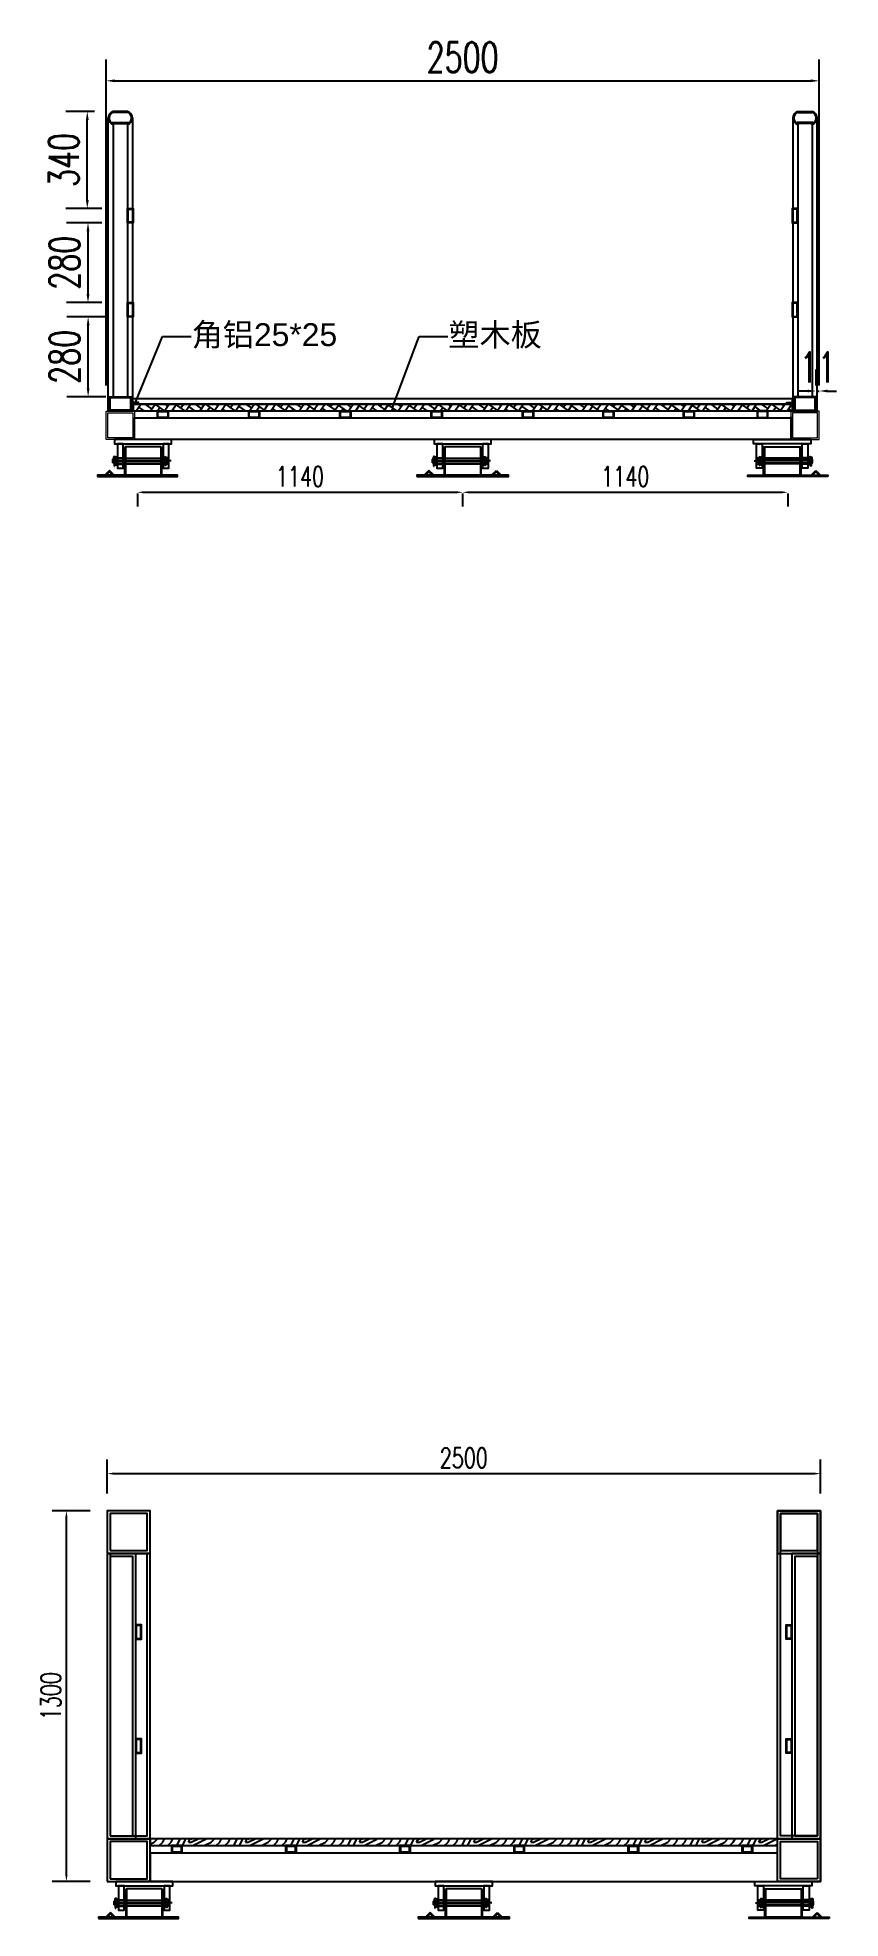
# Model space of a CAD drawing. Header units: millimetres. Extents: x -2430464 to 225692, y -180 to 1805330.
# Drawn here: x -831088 to -828275, y 578343 to 584936 of the extents above; entities that cross this region are included whole.
import ezdxf
from ezdxf import colors
from ezdxf.entities.mleader import LeaderData, LeaderLine
from ezdxf.math import Vec2, Vec3

# ---------------------------------------------------------------- set-up
doc = ezdxf.new("R2010")
doc.units = ezdxf.units.MM
doc.header["$LTSCALE"] = 1000
doc.linetypes.add('CENTER2', pattern=[28.575, 19.05, -3.175, 3.175, -3.175])
doc.linetypes.add('DASHED2', pattern=[0.375, 0.25, -0.125])
doc.layers.get('0').update_dxf_attribs({"linetype": 'CONTINUOUS'})
doc.layers.get('DEFPOINTS').update_dxf_attribs({"linetype": 'CONTINUOUS'})
for name, color, linetype in [('W-bridge approach引桥', 4, 'CONTINUOUS'), ('W-FLOAT_BOWL浮筒', 253, 'CONTINUOUS'), ('W-STEEL_FRAME钢架', 3, 'CONTINUOUS'), ('W-WOOD_FLOOR木地板', 30, 'CONTINUOUS'), ('景-通用-文字', 7, 'CONTINUOUS')]:
    doc.layers.add(name, color=color, linetype=linetype)
doc.styles.add('M', font='arial.ttf')
doc.styles.add('STANDARD_T3', font='simplex.shx', dxfattribs={"width": 0.7, "bigfont": 'gbcbig.shx'})
doc.dimstyles.new('W&&20', dxfattribs={"dimtxt": 70, "dimasz": 20, "dimexe": 50, "dimexo": 60, "dimgap": 20, "dimtad": 1, "dimdec": 0, "dimzin": 0, "dimdsep": 46, "dimtxsty": 'STANDARD_T3', "dimcen": 0.09, "dimclrd": 1, "dimclre": 1, "dimclrt": 7, "dimazin": 2, "dimtfac": 1, "dimtdec": 0, "dimtix": 1, "dimtmove": 2, "dimatfit": 3, "dimfxl": 0, "dimtolj": 1, "dimtzin": 0, "dimarcsym": 0})
doc.dimstyles.new('W&&30', dxfattribs={"dimtxt": 105, "dimasz": 30, "dimexe": 75, "dimexo": 90, "dimgap": 30, "dimtad": 1, "dimdec": 0, "dimzin": 0, "dimdsep": 46, "dimtxsty": 'STANDARD_T3', "dimcen": 0.09, "dimclrd": 1, "dimclre": 1, "dimclrt": 7, "dimazin": 2, "dimtfac": 1, "dimtdec": 0, "dimtix": 1, "dimtmove": 2, "dimatfit": 3, "dimfxl": 0, "dimtolj": 1, "dimtzin": 0, "dimarcsym": 0})

msp = doc.modelspace()

# ---------------------------------------------------------------- blocks, each defined once
blk = doc.blocks.new('*U89')
at = {"color": 8, "linetype": 'Continuous'}
for p, q in [((-1.3, 2.4), (-2.7, 1.2)), ((0, 1.9), (0, -1.9)), ((-1.3, -2.4), (-2.7, -1.2))]:
    blk.add_line(p, q, dxfattribs=at)
at = {"color": 7, "linetype": 'Continuous'}
for p, q in [((24, 1.9), (0, 1.9)), ((0, 0), (25.6, 0)), ((24, 1.9), (24, 0)), ((25.6, -1.9), (25.6, 0)), ((0, -1.9), (25.6, -1.9))]:
    blk.add_line(p, q, dxfattribs=at)
for centre, radius, start, end in [((-4.1, 0), 3.7, 41.31782, 318.68218), ((-4.1, 0), 1.85, 41.31782, 318.68218), ((0, 3.6), 3.59, 221.31782, 270), ((0, -3.6), 3.59, 90, 138.68218), ((0, 3.6), 1.74, 221.31782, 270), ((0, -3.6), 1.74, 90, 138.68218)]:
    blk.add_arc(centre, radius, start, end, dxfattribs=at)
blk = doc.blocks.new('*U111')
blk.add_lwpolyline([(-15, 0), (-15, 3), (15, 3), (15, 0)], close=True)
blk = doc.blocks.new('*D527')
at = {"layer": 'DEFPOINTS', "color": 0, "transparency": 16777216}
for p in [(-830911.3, 583956.5), (-830753.6, 583956.5), (-830759.6, 583676.5)]:
    blk.add_point(p, dxfattribs=at)
at = {"layer": 'W-STEEL_FRAME钢架', "color": 1, "lineweight": -2, "transparency": 16777216}
for p, q in [((-830843.6, 583956.5), (-830986.3, 583956.5)), ((-830911.3, 583706.5), (-830911.3, 583926.5)), ((-830849.6, 583676.5), (-830986.3, 583676.5))]:
    blk.add_line(p, q, dxfattribs=at)
at = {"layer": 'W-STEEL_FRAME钢架', "color": 1, "transparency": 16777216}
for points in [[(-830916.3, 583926.5), (-830906.3, 583926.5), (-830911.3, 583956.5)], [(-830916.3, 583706.5), (-830906.3, 583706.5), (-830911.3, 583676.5)]]:
    blk.add_solid(points, dxfattribs=at)
at = {"layer": 'W-STEEL_FRAME钢架', "color": 7, "transparency": 16777216, "insert": (-830993.8, 583816.5), "char_height": 105, "attachment_point": 5, "rotation": 90, "style": 'STANDARD_T3'}
blk.add_mtext('\\A1;280', dxfattribs=at)
blk = doc.blocks.new('*D528')
at = {"layer": 'DEFPOINTS', "color": 0, "transparency": 16777216}
for p in [(-830911.8, 584286.5), (-830773.6, 584286.5), (-830773.6, 584006.5)]:
    blk.add_point(p, dxfattribs=at)
at = {"layer": 'W-STEEL_FRAME钢架', "color": 1, "lineweight": -2, "transparency": 16777216}
for p, q in [((-830863.6, 584286.5), (-830986.8, 584286.5)), ((-830911.8, 584036.5), (-830911.8, 584256.5)), ((-830863.6, 584006.5), (-830986.8, 584006.5))]:
    blk.add_line(p, q, dxfattribs=at)
at = {"layer": 'W-STEEL_FRAME钢架', "color": 1, "transparency": 16777216}
for points in [[(-830916.8, 584256.5), (-830906.8, 584256.5), (-830911.8, 584286.5)], [(-830916.8, 584036.5), (-830906.8, 584036.5), (-830911.8, 584006.5)]]:
    blk.add_solid(points, dxfattribs=at)
at = {"layer": 'W-STEEL_FRAME钢架', "color": 7, "transparency": 16777216, "insert": (-830994.3, 584146.5), "char_height": 105, "attachment_point": 5, "rotation": 90, "style": 'STANDARD_T3'}
blk.add_mtext('\\A1;280', dxfattribs=at)
blk = doc.blocks.new('*D529')
at = {"layer": 'DEFPOINTS', "color": 0, "transparency": 16777216}
for p in [(-830914.3, 584676.5), (-830798.6, 584676.5), (-830773.6, 584336.5)]:
    blk.add_point(p, dxfattribs=at)
at = {"layer": 'W-STEEL_FRAME钢架', "color": 1, "lineweight": -2, "transparency": 16777216}
for p, q in [((-830888.6, 584676.5), (-830989.3, 584676.5)), ((-830914.3, 584366.5), (-830914.3, 584646.5)), ((-830863.6, 584336.5), (-830989.3, 584336.5))]:
    blk.add_line(p, q, dxfattribs=at)
at = {"layer": 'W-STEEL_FRAME钢架', "color": 1, "transparency": 16777216}
for points in [[(-830919.3, 584646.5), (-830909.3, 584646.5), (-830914.3, 584676.5)], [(-830919.3, 584366.5), (-830909.3, 584366.5), (-830914.3, 584336.5)]]:
    blk.add_solid(points, dxfattribs=at)
at = {"layer": 'W-STEEL_FRAME钢架', "color": 7, "transparency": 16777216, "insert": (-830996.8, 584506.5), "char_height": 105, "attachment_point": 5, "rotation": 90, "style": 'STANDARD_T3'}
blk.add_mtext('\\A1;340', dxfattribs=at)
blk = doc.blocks.new('*D530')
at = {"layer": 'DEFPOINTS', "color": 0, "transparency": 16777216}
for p in [(-828348.6, 584784.1), (-830848.6, 583626.5), (-828348.6, 583626.5)]:
    blk.add_point(p, dxfattribs=at)
at = {"layer": 'W-STEEL_FRAME钢架', "color": 1, "lineweight": -2, "transparency": 16777216}
for p, q in [((-830848.6, 583716.5), (-830848.6, 584859.1)), ((-828348.6, 583716.5), (-828348.6, 584859.1)), ((-830818.6, 584784.1), (-828378.6, 584784.1))]:
    blk.add_line(p, q, dxfattribs=at)
at = {"layer": 'W-STEEL_FRAME钢架', "color": 1, "transparency": 16777216}
for points in [[(-830818.6, 584789.1), (-830818.6, 584779.1), (-830848.6, 584784.1)], [(-828378.6, 584789.1), (-828378.6, 584779.1), (-828348.6, 584784.1)]]:
    blk.add_solid(points, dxfattribs=at)
at = {"layer": 'W-STEEL_FRAME钢架', "color": 7, "transparency": 16777216, "insert": (-829598.6, 584866.6), "char_height": 105, "attachment_point": 5, "style": 'STANDARD_T3'}
blk.add_mtext('\\A1;2500', dxfattribs=at)
blk = doc.blocks.new('*D531')
at = {"layer": 'DEFPOINTS', "color": 0, "transparency": 16777216}
for p in [(-828348.6, 583696.8), (-828359.6, 583626.5), (-828348.6, 583626.5)]:
    blk.add_point(p, dxfattribs=at)
at = {"layer": 'W-STEEL_FRAME钢架', "color": 1, "lineweight": -2, "transparency": 16777216}
for p, q in [((-828359.6, 583716.5), (-828359.6, 583771.8)), ((-828348.6, 583716.5), (-828348.6, 583771.8)), ((-828389.6, 583696.8), (-828419.6, 583696.8)), ((-828359.6, 583696.8), (-828348.6, 583696.8)), ((-828318.6, 583696.8), (-828288.6, 583696.8))]:
    blk.add_line(p, q, dxfattribs=at)
at = {"layer": 'W-STEEL_FRAME钢架', "color": 1, "transparency": 16777216}
for points in [[(-828389.6, 583701.8), (-828389.6, 583691.8), (-828359.6, 583696.8)], [(-828318.6, 583701.8), (-828318.6, 583691.8), (-828348.6, 583696.8)]]:
    blk.add_solid(points, dxfattribs=at)
at = {"layer": 'W-STEEL_FRAME钢架', "color": 7, "transparency": 16777216, "insert": (-828354.1, 583779.3), "char_height": 105, "attachment_point": 5, "style": 'STANDARD_T3'}
blk.add_mtext('\\A1;11', dxfattribs=at)
blk = doc.blocks.new('*D525')
at = {"layer": 'DEFPOINTS', "color": 0, "transparency": 16777216}
for p in [(-830738.7, 583397.5), (-829598.6, 583397.5), (-829598.6, 583341.7)]:
    blk.add_point(p, dxfattribs=at)
at = {"layer": 'W-STEEL_FRAME钢架', "color": 1, "lineweight": -2, "transparency": 16777216}
for p, q in [((-830738.7, 583337.5), (-830738.7, 583291.7)), ((-830718.7, 583341.7), (-829618.6, 583341.7)), ((-829598.6, 583337.5), (-829598.6, 583291.7))]:
    blk.add_line(p, q, dxfattribs=at)
at = {"layer": 'W-STEEL_FRAME钢架', "color": 1, "transparency": 16777216}
for points in [[(-830718.7, 583345.1), (-830718.7, 583338.4), (-830738.7, 583341.7)], [(-829618.6, 583345.1), (-829618.6, 583338.4), (-829598.6, 583341.7)]]:
    blk.add_solid(points, dxfattribs=at)
at = {"layer": 'W-STEEL_FRAME钢架', "color": 7, "transparency": 16777216, "insert": (-830168.6, 583396.7), "char_height": 70, "attachment_point": 5, "style": 'STANDARD_T3'}
blk.add_mtext('\\A1;1140', dxfattribs=at)
blk = doc.blocks.new('*D526')
at = {"layer": 'DEFPOINTS', "color": 0, "transparency": 16777216}
for p in [(-829598.6, 583397.5), (-828458.4, 583397.5), (-828458.4, 583341.7)]:
    blk.add_point(p, dxfattribs=at)
at = {"layer": 'W-STEEL_FRAME钢架', "color": 1, "lineweight": -2, "transparency": 16777216}
for p, q in [((-829598.6, 583337.5), (-829598.6, 583291.7)), ((-829578.6, 583341.7), (-828478.4, 583341.7)), ((-828458.4, 583337.5), (-828458.4, 583291.7))]:
    blk.add_line(p, q, dxfattribs=at)
at = {"layer": 'W-STEEL_FRAME钢架', "color": 1, "transparency": 16777216}
for points in [[(-829578.6, 583345.1), (-829578.6, 583338.4), (-829598.6, 583341.7)], [(-828478.4, 583345.1), (-828478.4, 583338.4), (-828458.4, 583341.7)]]:
    blk.add_solid(points, dxfattribs=at)
at = {"layer": 'W-STEEL_FRAME钢架', "color": 7, "transparency": 16777216, "insert": (-829028.5, 583396.7), "char_height": 70, "attachment_point": 5, "style": 'STANDARD_T3'}
blk.add_mtext('\\A1;1140', dxfattribs=at)
blk = doc.blocks.new('*U532')
at = {"layer": 'W-STEEL_FRAME钢架'}
for points in [[(-19, -12.5), (19, -12.5), (19, 12.5), (-19, 12.5)], [(-16, -9.5), (16, -9.5), (16, 9.5), (-16, 9.5)]]:
    blk.add_lwpolyline(points, close=True, dxfattribs=at)
blk = doc.blocks.new('*U533')
at = {"layer": 'W-WOOD_FLOOR木地板', "color": 0, "linetype": 'ByBlock', "lineweight": -2, "transparency": 16777216}
for p in [(0, 0), (400, 0), (800, 0), (1200, 0), (1600, 0), (2000, 0)]:
    blk.add_blockref('*U532', p, dxfattribs=at)
blk = doc.blocks.new('*D534')
at = {"layer": 'DEFPOINTS', "color": 0, "transparency": 16777216}
for p in [(-830987.5, 579772), (-830844.5, 579772), (-830844.5, 578472)]:
    blk.add_point(p, dxfattribs=at)
at = {"layer": '景-通用-文字', "color": 1, "lineweight": -2, "transparency": 16777216}
for p, q in [((-830904.5, 579772), (-831037.5, 579772)), ((-830987.5, 578492), (-830987.5, 579752)), ((-830904.5, 578472), (-831037.5, 578472))]:
    blk.add_line(p, q, dxfattribs=at)
at = {"layer": '景-通用-文字', "color": 1, "transparency": 16777216}
for points in [[(-830990.8, 579752), (-830984.2, 579752), (-830987.5, 579772)], [(-830990.8, 578492), (-830984.2, 578492), (-830987.5, 578472)]]:
    blk.add_solid(points, dxfattribs=at)
at = {"layer": '景-通用-文字', "color": 7, "transparency": 16777216, "insert": (-831042.5, 579122), "char_height": 70, "attachment_point": 5, "rotation": 90, "style": 'STANDARD_T3'}
blk.add_mtext('\\A1;1300', dxfattribs=at)
blk = doc.blocks.new('*D535')
at = {"layer": 'DEFPOINTS', "color": 0, "transparency": 16777216}
for p in [(-828344.5, 579902), (-830844.5, 579772), (-828344.5, 579772)]:
    blk.add_point(p, dxfattribs=at)
at = {"layer": '景-通用-文字', "color": 1, "lineweight": -2, "transparency": 16777216}
for p, q in [((-830844.5, 579832), (-830844.5, 579952)), ((-828344.5, 579832), (-828344.5, 579952)), ((-830824.5, 579902), (-828364.5, 579902))]:
    blk.add_line(p, q, dxfattribs=at)
at = {"layer": '景-通用-文字', "color": 1, "transparency": 16777216}
for points in [[(-830824.5, 579905.3), (-830824.5, 579898.7), (-830844.5, 579902)], [(-828364.5, 579905.3), (-828364.5, 579898.7), (-828344.5, 579902)]]:
    blk.add_solid(points, dxfattribs=at)
at = {"layer": '景-通用-文字', "color": 7, "transparency": 16777216, "insert": (-829594.5, 579957), "char_height": 70, "attachment_point": 5, "style": 'STANDARD_T3'}
blk.add_mtext('\\A1;2500', dxfattribs=at)

# ---------------------------------------------------------------- dimensions: what is measured, and where the dimension line sits
at = {"layer": 'W-STEEL_FRAME钢架'}
for base, p1, p2, dimstyle, picture, middle in [((-828348.57, 584784.11), (-830848.57, 583626.49), (-828348.57, 583626.49), 'W&&30', '*D530', (-829598.57, 584866.61)), ((-828348.57, 583696.76), (-828359.57, 583626.49), (-828348.57, 583626.49), 'W&&30', '*D531', (-828354.07, 583779.26)), ((-829598.57, 583341.73), (-830738.69, 583397.49), (-829598.57, 583397.49), 'W&&20', '*D525', (-830168.63, 583396.73)), ((-828458.44, 583341.73), (-829598.57, 583397.49), (-828458.44, 583397.49), 'W&&20', '*D526', (-829028.5, 583396.73))]:
    dim = msp.add_linear_dim(base=base, p1=p1, p2=p2, dimstyle=dimstyle, dxfattribs=at)
    dim.commit()
    dim.dimension.update_dxf_attribs({"geometry": picture, "text_midpoint": middle})
for base, p1, p2, picture, middle in [((-830914.34, 584676.49), (-830773.57, 584336.49), (-830798.57, 584676.49), '*D529', (-830996.84, 584506.49)), ((-830911.83, 584286.49), (-830773.57, 584006.49), (-830773.57, 584286.49), '*D528', (-830994.33, 584146.49)), ((-830911.28, 583956.49), (-830759.57, 583676.49), (-830753.57, 583956.49), '*D527', (-830993.78, 583816.49))]:
    dim = msp.add_linear_dim(base=base, p1=p1, p2=p2, angle=90, dimstyle='W&&30', dxfattribs=at)
    dim.commit()
    dim.dimension.update_dxf_attribs({"geometry": picture, "text_midpoint": middle})
at = {"layer": '景-通用-文字', "color": 3}
dim = msp.add_linear_dim(base=(-828344.5, 579902), p1=(-830844.5, 579772), p2=(-828344.5, 579772), dimstyle='W&&20', dxfattribs=at)
dim.commit()
dim.dimension.update_dxf_attribs({"geometry": '*D535', "text_midpoint": (-829594.5, 579957)})
dim = msp.add_linear_dim(base=(-830987.5, 579772), p1=(-830844.5, 578472), p2=(-830844.5, 579772), angle=90, dimstyle='W&&20', dxfattribs=at)
dim.commit()
dim.dimension.update_dxf_attribs({"geometry": '*D534', "text_midpoint": (-831042.5, 579122)})

# ---------------------------------------------------------------- hatches: boundary and pattern name
h = msp.add_hatch()
h.set_pattern_fill('AR-HBONE', color=45, scale=0.2, angle=10, style=0)
h.set_pattern_definition([(55, (-969511.506, 674811.12), (-4.9900964, 28.3002427), [60.96, -20.32]), (145, (-969499.85, 674827.764), (-4.9900964, 28.3002427), [60.96, -20.32])])
h.paths.add_polyline_path([(-830753.57, 583650.49), (-830753.57, 583627.49), (-828443.56, 583627.51), (-828443.56, 583650.51)])
at = {"layer": 'W-WOOD_FLOOR木地板'}
h = msp.add_hatch(dxfattribs=at)
h.set_pattern_fill('木纹03', color=256, scale=100)
h.set_pattern_definition([(0, (40, 10), (200, 200), [10, -190]), (90, (120, 80), (-200, 200), [20, -180]), (45, (80, 60), (0, 199.998082), [14.14, -42.42, 14.14, -28.28, 99, -85]), (45, (30, 0), (0, 200), [14.142, -28.284, 14.142, -226.2]), (45, (100, 20), (0, 200), [14.142, -268.700712]), (45, (120, 10), (0, 200), [14.142, -268.700712]), (45, (90, 30), (0, 200), [14.142, -268.700712]), (45, (80, 40), (0, 200), [28.284, -254.558712]), (45, (130, 190), (0, 200), [28.284, -254.558712]), (45, (60, 50), (0, 200), [56.568, -226.274712]), (45, (50, 60), (0, 200), [56.568, -226.274712]), (45, (180, 120), (0, 200), [56.568, -226.274712]), (45, (40, 80), (0, 200), [42.4264, -240.416312]), (45, (0, 110), (0, 200), [42.4264, -240.416312]), (45, (20, 90), (0, 200), [42.4264, -240.416312]), (45, (150, 150), (0, 200), [70.71068, -212.132032]), (45, (130, 160), (0, 200), [70.71068, -212.132032]), (45, (150, 110), (0, 200), [98.99495, -183.847763]), (26.565051, (60, 30), (200, 8e-08), [22.360678, -424.852916]), (26.565051, (100, 90), (200, 8e-08), [22.360678, -424.852916]), (26.565051, (90, 70), (200, 8e-08), [22.360678, -424.852916]), (26.565051, (50, 10), (200, 8e-08), [44.72136, -402.492235]), (26.565051, (90, 100), (200, 8e-08), [67.08204, -380.131556]), (26.565051, (70, 110), (200, 8e-08), [89.44272, -357.770876]), (26.565051, (50, 120), (200, 8e-08), [89.44272, -357.770876]), (26.565051, (20, 180), (200, 8e-08), [89.44272, -357.770876]), (26.565051, (20, 160), (200, 8e-08), [111.8034, -335.410195]), (26.565051, (30, 140), (200, 8e-08), [111.8034, -335.410195]), (63.434949, (100, 60), (1e-08, 200), [22.360678, -424.852916]), (63.434949, (70, 40), (1e-08, 200), [22.360678, -424.852916]), (63.434949, (40, 10), (1e-08, 200), [44.72136, -402.492235]), (63.434949, (100, 40), (1e-08, 200), [44.72136, -402.492235]), (63.434949, (20, 0), (1e-08, 200), [67.08204, -380.131556]), (63.434949, (0, 0), (1e-08, 200), [89.44272, -357.770876]), (63.434949, (180, 10), (1e-08, 200), [89.44272, -357.770876]), (63.434949, (110, 30), (1e-08, 200), [89.44272, -357.770876]), (63.434949, (150, 10), (1e-08, 200), [111.8034, -335.410195]), (63.434949, (130, 20), (1e-08, 200), [111.8034, -335.410195])])
h.paths.add_polyline_path([(-828494.5, 578622), (-830694.5, 578622), (-830694.5, 578598), (-828494.5, 578598)])

# ---------------------------------------------------------------- linework, layer by layer
at = {"color": 4}
for p, q in [((-830826.57, 584635.66), (-830826.57, 584637.49)), ((-830773.57, 584676.49), (-830823.57, 584676.49)), ((-830823.57, 584631.49), (-830823.57, 584634.49)), ((-830773.57, 584631.49), (-830773.57, 584634.49)), ((-830770.57, 584635.66), (-830770.57, 584637.49)), ((-828426.57, 584635.66), (-828426.57, 584637.49)), ((-828423.57, 584676.49), (-828373.57, 584676.49)), ((-828423.57, 584631.49), (-828423.57, 584634.49)), ((-828373.57, 584631.49), (-828373.57, 584634.49)), ((-828370.57, 584635.66), (-828370.57, 584637.49)), ((-830748.57, 583602.49), (-828448.57, 583602.49)), ((-830748.57, 583526.49), (-830748.57, 583602.49)), ((-828448.57, 583606.49), (-828448.57, 583526.49)), ((-828448.57, 583526.49), (-830748.57, 583526.49))]:
    msp.add_line(p, q, dxfattribs=at)
at = {"color": 2}
for p, q in [((-830823.57, 584634.49), (-830823.57, 583676.49)), ((-830773.57, 584634.49), (-830773.57, 583676.49)), ((-828423.57, 584634.49), (-828423.57, 583676.49)), ((-828373.57, 584634.49), (-828373.57, 583676.49))]:
    msp.add_line(p, q, dxfattribs=at)
at = {"color": 45}
for p, q in [((-830753.57, 583650.51), (-830753.57, 583627.51)), ((-830753.57, 583650.51), (-828443.56, 583650.51)), ((-828443.56, 583650.51), (-828443.56, 583627.51)), ((-828443.56, 583650.51), (-828443.56, 583627.51)), ((-830753.57, 583627.51), (-828443.56, 583627.51))]:
    msp.add_line(p, q, dxfattribs=at)
at = {"color": 1}
for p, q in [((-830668.57, 583627.49), (-830630.57, 583627.49)), ((-830668.57, 583602.49), (-830668.57, 583627.49)), ((-830630.57, 583602.49), (-830668.57, 583602.49)), ((-830666.57, 583625.49), (-830632.57, 583625.49)), ((-830666.57, 583604.49), (-830666.57, 583625.49)), ((-830632.57, 583604.49), (-830666.57, 583604.49)), ((-830632.57, 583625.49), (-830632.57, 583604.49)), ((-830630.57, 583627.49), (-830630.57, 583602.49)), ((-830348.57, 583627.49), (-830310.57, 583627.49)), ((-830348.57, 583602.49), (-830348.57, 583627.49)), ((-830310.57, 583602.49), (-830348.57, 583602.49)), ((-830346.57, 583625.49), (-830312.57, 583625.49)), ((-830346.57, 583604.49), (-830346.57, 583625.49)), ((-830312.57, 583604.49), (-830346.57, 583604.49)), ((-830312.57, 583625.49), (-830312.57, 583604.49)), ((-830310.57, 583627.49), (-830310.57, 583602.49)), ((-830028.57, 583627.49), (-829990.57, 583627.49)), ((-830028.57, 583602.49), (-830028.57, 583627.49)), ((-829990.57, 583602.49), (-830028.57, 583602.49)), ((-830026.57, 583625.49), (-829992.57, 583625.49)), ((-830026.57, 583604.49), (-830026.57, 583625.49)), ((-829992.57, 583604.49), (-830026.57, 583604.49)), ((-829992.57, 583625.49), (-829992.57, 583604.49)), ((-829990.57, 583627.49), (-829990.57, 583602.49)), ((-829708.57, 583627.49), (-829670.57, 583627.49)), ((-829708.57, 583602.49), (-829708.57, 583627.49)), ((-829670.57, 583602.49), (-829708.57, 583602.49)), ((-829706.57, 583625.49), (-829672.57, 583625.49)), ((-829706.57, 583604.49), (-829706.57, 583625.49)), ((-829672.57, 583604.49), (-829706.57, 583604.49)), ((-829672.57, 583625.49), (-829672.57, 583604.49)), ((-829670.57, 583627.49), (-829670.57, 583602.49)), ((-829388.57, 583627.49), (-829350.57, 583627.49)), ((-829388.57, 583602.49), (-829388.57, 583627.49)), ((-829350.57, 583602.49), (-829388.57, 583602.49)), ((-829386.57, 583625.49), (-829352.57, 583625.49)), ((-829386.57, 583604.49), (-829386.57, 583625.49)), ((-829352.57, 583604.49), (-829386.57, 583604.49)), ((-829352.57, 583625.49), (-829352.57, 583604.49)), ((-829350.57, 583627.49), (-829350.57, 583602.49)), ((-829106.57, 583627.49), (-829068.57, 583627.49)), ((-829106.57, 583602.49), (-829106.57, 583627.49)), ((-829068.57, 583602.49), (-829106.57, 583602.49)), ((-829104.57, 583625.49), (-829070.57, 583625.49)), ((-829104.57, 583604.49), (-829104.57, 583625.49)), ((-829070.57, 583604.49), (-829104.57, 583604.49)), ((-829070.57, 583625.49), (-829070.57, 583604.49)), ((-829068.57, 583627.49), (-829068.57, 583602.49)), ((-828824.57, 583627.49), (-828786.57, 583627.49)), ((-828824.57, 583602.49), (-828824.57, 583627.49)), ((-828786.57, 583602.49), (-828824.57, 583602.49)), ((-828822.57, 583625.49), (-828788.57, 583625.49)), ((-828822.57, 583604.49), (-828822.57, 583625.49)), ((-828788.57, 583604.49), (-828822.57, 583604.49)), ((-828788.57, 583625.49), (-828788.57, 583604.49)), ((-828786.57, 583627.49), (-828786.57, 583602.49)), ((-828528.57, 583627.49), (-828566.57, 583627.49)), ((-828566.57, 583627.49), (-828566.57, 583602.49)), ((-828566.57, 583602.49), (-828528.57, 583602.49)), ((-828530.57, 583625.49), (-828564.57, 583625.49)), ((-828564.57, 583625.49), (-828564.57, 583604.49)), ((-828564.57, 583604.49), (-828530.57, 583604.49)), ((-828530.57, 583604.49), (-828530.57, 583625.49)), ((-828528.57, 583602.49), (-828528.57, 583627.49))]:
    msp.add_line(p, q, dxfattribs=at)
for p, q in [((-830821.57, 583459.49), (-830824.57, 583457.76)), ((-830821.57, 583443.49), (-830824.57, 583445.23)), ((-830637.57, 583459.49), (-830821.57, 583459.49)), ((-830821.57, 583459.49), (-830821.57, 583443.49)), ((-830821.57, 583443.49), (-830637.57, 583443.49)), ((-830780.57, 583501.49), (-830780.57, 583401.49)), ((-830656.57, 583501.49), (-830656.57, 583401.49)), ((-830637.57, 583459.49), (-830634.57, 583457.76)), ((-830637.57, 583459.49), (-830637.57, 583443.49)), ((-830637.57, 583443.49), (-830634.57, 583445.23)), ((-830634.57, 583445.23), (-830634.57, 583457.76)), ((-829701.57, 583459.49), (-829704.57, 583457.76)), ((-829701.57, 583443.49), (-829704.57, 583445.23)), ((-829517.57, 583459.49), (-829701.57, 583459.49)), ((-829701.57, 583459.49), (-829701.57, 583443.49)), ((-829701.57, 583443.49), (-829517.57, 583443.49)), ((-829660.57, 583501.49), (-829660.57, 583401.49)), ((-829536.57, 583501.49), (-829536.57, 583401.49)), ((-829517.57, 583459.49), (-829514.57, 583457.76)), ((-829517.57, 583459.49), (-829517.57, 583443.49)), ((-829517.57, 583443.49), (-829514.57, 583445.23)), ((-829514.57, 583445.23), (-829514.57, 583457.76)), ((-828559.57, 583459.49), (-828562.57, 583457.76)), ((-828562.57, 583445.23), (-828562.57, 583457.76)), ((-828559.57, 583443.49), (-828562.57, 583445.23)), ((-828559.57, 583459.49), (-828375.57, 583459.49)), ((-828559.57, 583459.49), (-828559.57, 583443.49)), ((-828375.57, 583443.49), (-828559.57, 583443.49)), ((-828540.57, 583501.49), (-828540.57, 583401.49)), ((-828416.57, 583501.49), (-828416.57, 583401.49)), ((-828375.57, 583459.49), (-828372.57, 583457.76)), ((-828375.57, 583459.49), (-828375.57, 583443.49)), ((-828375.57, 583443.49), (-828372.57, 583445.23)), ((-830776.5, 578447), (-830776.5, 578347)), ((-830652.5, 578447), (-830652.5, 578347)), ((-829656.5, 578447), (-829656.5, 578347)), ((-829532.5, 578447), (-829532.5, 578347)), ((-828536.5, 578447), (-828536.5, 578347)), ((-828412.5, 578447), (-828412.5, 578347)), ((-830817.5, 578405), (-830820.5, 578403.27)), ((-830817.5, 578389), (-830820.5, 578390.73)), ((-830633.5, 578405), (-830817.5, 578405)), ((-830817.5, 578405), (-830817.5, 578389)), ((-830817.5, 578389), (-830633.5, 578389)), ((-830633.5, 578405), (-830630.5, 578403.27)), ((-830633.5, 578405), (-830633.5, 578389)), ((-830633.5, 578389), (-830630.5, 578390.73)), ((-830630.5, 578390.73), (-830630.5, 578403.27)), ((-829697.5, 578405), (-829700.5, 578403.27)), ((-829697.5, 578389), (-829700.5, 578390.73)), ((-829513.5, 578405), (-829697.5, 578405)), ((-829697.5, 578405), (-829697.5, 578389)), ((-829697.5, 578389), (-829513.5, 578389)), ((-829513.5, 578405), (-829510.5, 578403.27)), ((-829513.5, 578405), (-829513.5, 578389)), ((-829513.5, 578389), (-829510.5, 578390.73)), ((-829510.5, 578390.73), (-829510.5, 578403.27)), ((-828555.5, 578405), (-828558.5, 578403.27)), ((-828558.5, 578390.73), (-828558.5, 578403.27)), ((-828555.5, 578389), (-828558.5, 578390.73)), ((-828555.5, 578405), (-828371.5, 578405)), ((-828555.5, 578405), (-828555.5, 578389)), ((-828371.5, 578389), (-828555.5, 578389)), ((-828371.5, 578405), (-828368.5, 578403.27)), ((-828371.5, 578405), (-828371.5, 578389)), ((-828371.5, 578389), (-828368.5, 578390.73))]:
    msp.add_line(p, q)
at = {"color": 3, "linetype": 'CENTER2'}
for p, q in [((-830816.45, 583451.49), (-830780.68, 583451.49)), ((-830789.04, 583451.49), (-830648.1, 583451.49)), ((-830620.68, 583451.49), (-830656.45, 583451.49)), ((-829696.45, 583451.49), (-829660.68, 583451.49)), ((-829669.04, 583451.49), (-829528.1, 583451.49)), ((-829500.68, 583451.49), (-829536.45, 583451.49)), ((-828576.45, 583451.49), (-828540.68, 583451.49)), ((-828408.1, 583451.49), (-828549.04, 583451.49)), ((-828380.68, 583451.49), (-828416.45, 583451.49)), ((-830812.39, 578397), (-830776.61, 578397)), ((-830784.97, 578397), (-830644.03, 578397)), ((-830616.61, 578397), (-830652.39, 578397)), ((-829692.39, 578397), (-829656.61, 578397)), ((-829664.97, 578397), (-829524.03, 578397)), ((-829496.61, 578397), (-829532.39, 578397)), ((-828572.39, 578397), (-828536.61, 578397)), ((-828404.03, 578397), (-828544.97, 578397)), ((-828376.61, 578397), (-828412.39, 578397))]:
    msp.add_line(p, q, dxfattribs=at)
at = {"linetype": 'DASHED2'}
for p, q in [((-830808.57, 583462.49), (-830788.57, 583462.49)), ((-830808.57, 583440.49), (-830788.57, 583440.49)), ((-830783.57, 583461.59), (-830653.57, 583461.59)), ((-830783.57, 583441.39), (-830653.57, 583441.39)), ((-830628.57, 583462.49), (-830648.57, 583462.49)), ((-830628.57, 583440.49), (-830648.57, 583440.49)), ((-829688.57, 583462.49), (-829668.57, 583462.49)), ((-829688.57, 583440.49), (-829668.57, 583440.49)), ((-829663.57, 583461.59), (-829533.57, 583461.59)), ((-829663.57, 583441.39), (-829533.57, 583441.39)), ((-829508.57, 583462.49), (-829528.57, 583462.49)), ((-829508.57, 583440.49), (-829528.57, 583440.49)), ((-828568.57, 583462.49), (-828548.57, 583462.49)), ((-828568.57, 583440.49), (-828548.57, 583440.49)), ((-828413.57, 583461.59), (-828543.57, 583461.59)), ((-828413.57, 583441.39), (-828543.57, 583441.39)), ((-828388.57, 583462.49), (-828408.57, 583462.49)), ((-828388.57, 583440.49), (-828408.57, 583440.49)), ((-830804.5, 578408), (-830784.5, 578408)), ((-830804.5, 578386), (-830784.5, 578386)), ((-830779.5, 578407.1), (-830649.5, 578407.1)), ((-830779.5, 578386.9), (-830649.5, 578386.9)), ((-830624.5, 578408), (-830644.5, 578408)), ((-830624.5, 578386), (-830644.5, 578386)), ((-829684.5, 578408), (-829664.5, 578408)), ((-829684.5, 578386), (-829664.5, 578386)), ((-829659.5, 578407.1), (-829529.5, 578407.1)), ((-829659.5, 578386.9), (-829529.5, 578386.9)), ((-829504.5, 578408), (-829524.5, 578408)), ((-829504.5, 578386), (-829524.5, 578386)), ((-828564.5, 578408), (-828544.5, 578408)), ((-828564.5, 578386), (-828544.5, 578386)), ((-828409.5, 578407.1), (-828539.5, 578407.1)), ((-828409.5, 578386.9), (-828539.5, 578386.9)), ((-828384.5, 578408), (-828404.5, 578408)), ((-828384.5, 578386), (-828404.5, 578386))]:
    msp.add_line(p, q, dxfattribs=at)
at = {"color": 8, "linetype": 'Continuous', "lineweight": 15}
for p, q in [((-830643.01, 583460.8), (-830641.79, 583462.19)), ((-830642.42, 583459.49), (-830638.72, 583459.49)), ((-830638.12, 583460.8), (-830639.35, 583462.19)), ((-829523.01, 583460.8), (-829521.79, 583462.19)), ((-829522.42, 583459.49), (-829518.72, 583459.49)), ((-829518.12, 583460.8), (-829519.35, 583462.19)), ((-828559.01, 583460.8), (-828557.79, 583462.19)), ((-828554.72, 583459.49), (-828558.42, 583459.49)), ((-828554.12, 583460.8), (-828555.35, 583462.19)), ((-830638.94, 578406.31), (-830637.72, 578407.7)), ((-830638.35, 578405), (-830634.65, 578405)), ((-830634.06, 578406.31), (-830635.28, 578407.7)), ((-829518.94, 578406.31), (-829517.72, 578407.7)), ((-829518.35, 578405), (-829514.65, 578405)), ((-829514.06, 578406.31), (-829515.28, 578407.7)), ((-828554.94, 578406.31), (-828553.72, 578407.7)), ((-828550.65, 578405), (-828554.35, 578405)), ((-828550.06, 578406.31), (-828551.28, 578407.7))]:
    msp.add_line(p, q, dxfattribs=at)
at = {"color": 7, "linetype": 'Continuous', "lineweight": 15}
for p, q in [((-830642.42, 583435.49), (-830642.42, 583459.49)), ((-830640.57, 583459.49), (-830640.57, 583433.94)), ((-830638.72, 583459.49), (-830638.72, 583433.94)), ((-829522.42, 583435.49), (-829522.42, 583459.49)), ((-829520.57, 583459.49), (-829520.57, 583433.94)), ((-829518.72, 583459.49), (-829518.72, 583433.94)), ((-828558.42, 583459.49), (-828558.42, 583433.94)), ((-828556.57, 583459.49), (-828556.57, 583433.94)), ((-828554.72, 583435.49), (-828554.72, 583459.49)), ((-830642.42, 583435.49), (-830640.57, 583435.49)), ((-830638.72, 583433.94), (-830640.57, 583433.94)), ((-829522.42, 583435.49), (-829520.57, 583435.49)), ((-829518.72, 583433.94), (-829520.57, 583433.94)), ((-828558.42, 583433.94), (-828556.57, 583433.94)), ((-828554.72, 583435.49), (-828556.57, 583435.49)), ((-830638.35, 578381), (-830638.35, 578405)), ((-830638.35, 578381), (-830636.5, 578381)), ((-830636.5, 578405), (-830636.5, 578379.44)), ((-830634.65, 578379.44), (-830636.5, 578379.44)), ((-830634.65, 578405), (-830634.65, 578379.44)), ((-829518.35, 578381), (-829518.35, 578405)), ((-829518.35, 578381), (-829516.5, 578381)), ((-829516.5, 578405), (-829516.5, 578379.44)), ((-829514.65, 578379.44), (-829516.5, 578379.44)), ((-829514.65, 578405), (-829514.65, 578379.44)), ((-828554.35, 578405), (-828554.35, 578379.44)), ((-828554.35, 578379.44), (-828552.5, 578379.44)), ((-828552.5, 578405), (-828552.5, 578379.44)), ((-828550.65, 578381), (-828552.5, 578381)), ((-828550.65, 578381), (-828550.65, 578405))]:
    msp.add_line(p, q, dxfattribs=at)
at = {"color": 4}
for points in [[(-830756.07, 584653.99), (-830756.07, 583626.49), (-830841.07, 583626.49), (-830841.07, 584653.99)], [(-830826.57, 584637.49), (-830770.57, 584637.49)], [(-830773.57, 584676.49), (-830823.57, 584676.49)], [(-830773.57, 584673.49), (-830823.57, 584673.49)], [(-830823.57, 584634.49), (-830773.57, 584634.49)], [(-828441.07, 584653.99), (-828441.07, 583626.49), (-828356.07, 583626.49), (-828356.07, 584653.99)], [(-828370.57, 584637.49), (-828426.57, 584637.49)], [(-828423.57, 584676.49), (-828373.57, 584676.49)], [(-828423.57, 584673.49), (-828373.57, 584673.49)], [(-828373.57, 584634.49), (-828423.57, 584634.49)]]:
    msp.add_lwpolyline(points, dxfattribs=at)
at = {"color": 0}
for points in [[(-830773.57, 584336.49), (-830753.57, 584336.49), (-830753.57, 584286.49), (-830773.57, 584286.49)], [(-830771.57, 584334.49), (-830755.57, 584334.49), (-830755.57, 584288.49), (-830771.57, 584288.49)], [(-828423.57, 584336.49), (-828443.57, 584336.49), (-828443.57, 584286.49), (-828423.57, 584286.49)], [(-828425.57, 584334.49), (-828441.57, 584334.49), (-828441.57, 584288.49), (-828425.57, 584288.49)], [(-830773.57, 584006.49), (-830753.57, 584006.49), (-830753.57, 583956.49), (-830773.57, 583956.49)], [(-830771.57, 584004.49), (-830755.57, 584004.49), (-830755.57, 583958.49), (-830771.57, 583958.49)], [(-828423.57, 584006.49), (-828443.57, 584006.49), (-828443.57, 583956.49), (-828423.57, 583956.49)], [(-828425.57, 584004.49), (-828441.57, 584004.49), (-828441.57, 583958.49), (-828425.57, 583958.49)]]:
    msp.add_lwpolyline(points, close=True, dxfattribs=at)
at = {"color": 1}
for points in [[(-830837.57, 583676.49), (-830759.57, 583676.49), (-830759.57, 583626.49), (-830837.57, 583626.49)], [(-830834.57, 583673.49), (-830762.57, 583673.49), (-830762.57, 583629.49), (-830834.57, 583629.49)], [(-828359.57, 583676.49), (-828437.57, 583676.49), (-828437.57, 583626.49), (-828359.57, 583626.49)], [(-828362.57, 583673.49), (-828434.57, 583673.49), (-828434.57, 583629.49), (-828362.57, 583629.49)]]:
    msp.add_lwpolyline(points, close=True, dxfattribs=at)
at = {"color": 0, "lineweight": 5}
for points in [[(-830734.07, 583657.49), (-830758.57, 583657.49), (-830758.57, 583632.99, 0.4142136), (-830758.07, 583632.49), (-830757.07, 583632.49, 0.4142136), (-830756.57, 583632.99), (-830756.57, 583655.49)], [(-830756.57, 583655.49), (-830734.07, 583655.49, 0.4142136), (-830733.57, 583655.99), (-830733.57, 583656.99, 0.4142136), (-830734.07, 583657.49)], [(-828440.56, 583655.49), (-828463.06, 583655.49, -0.4142136), (-828463.56, 583655.99), (-828463.56, 583656.99, -0.4142136), (-828463.06, 583657.49)], [(-828440.56, 583655.49), (-828463.06, 583655.49, -0.4142136), (-828463.56, 583655.99), (-828463.56, 583656.99, -0.4142136), (-828463.06, 583657.49)], [(-828463.06, 583657.49), (-828438.56, 583657.49), (-828438.56, 583632.99, -0.4142136), (-828439.06, 583632.49), (-828440.06, 583632.49, -0.4142136), (-828440.56, 583632.99), (-828440.56, 583655.49)], [(-828463.06, 583657.49), (-828438.56, 583657.49), (-828438.56, 583632.99, -0.4142136), (-828439.06, 583632.49), (-828440.06, 583632.49, -0.4142136), (-828440.56, 583632.99), (-828440.56, 583655.49)]]:
    msp.add_lwpolyline(points, format="xyb", dxfattribs=at)
at = {"color": 3, "lineweight": 5}
for points in [[(-830848.57, 583626.49), (-830748.57, 583626.49), (-830748.57, 583526.49), (-830848.57, 583526.49)], [(-830842.57, 583620.49), (-830754.57, 583620.49), (-830754.57, 583532.49), (-830842.57, 583532.49)], [(-828348.57, 583626.49), (-828448.57, 583626.49), (-828448.57, 583526.49), (-828348.57, 583526.49)], [(-828354.57, 583620.49), (-828442.57, 583620.49), (-828442.57, 583532.49), (-828354.57, 583532.49)]]:
    msp.add_lwpolyline(points, close=True, dxfattribs=at)
for points in [[(-830618.57, 583526.49), (-830818.57, 583526.49), (-830818.57, 583511.49), (-830618.57, 583511.49)], [(-830788.57, 583511.49), (-830808.57, 583511.49), (-830808.57, 583426.49), (-830788.57, 583426.49)], [(-830628.57, 583511.49), (-830648.57, 583511.49), (-830648.57, 583426.49), (-830628.57, 583426.49)], [(-829498.57, 583526.49), (-829698.57, 583526.49), (-829698.57, 583511.49), (-829498.57, 583511.49)], [(-829668.57, 583511.49), (-829688.57, 583511.49), (-829688.57, 583426.49), (-829668.57, 583426.49)], [(-829508.57, 583511.49), (-829528.57, 583511.49), (-829528.57, 583426.49), (-829508.57, 583426.49)], [(-828578.57, 583526.49), (-828378.57, 583526.49), (-828378.57, 583511.49), (-828578.57, 583511.49)], [(-828568.57, 583511.49), (-828548.57, 583511.49), (-828548.57, 583426.49), (-828568.57, 583426.49)], [(-828408.57, 583511.49), (-828388.57, 583511.49), (-828388.57, 583426.49), (-828408.57, 583426.49)], [(-830780.57, 583401.49), (-830656.57, 583401.49), (-830653.57, 583404.49), (-830653.57, 583498.49), (-830656.57, 583501.49), (-830780.57, 583501.49), (-830783.57, 583498.49), (-830783.57, 583404.49)], [(-830652.6, 583436.49), (-830649.6, 583436.49), (-830649.6, 583466.49), (-830652.6, 583466.49)], [(-830648.57, 583436.49), (-830645.57, 583436.49), (-830645.57, 583466.49), (-830648.57, 583466.49)], [(-829660.57, 583401.49), (-829536.57, 583401.49), (-829533.57, 583404.49), (-829533.57, 583498.49), (-829536.57, 583501.49), (-829660.57, 583501.49), (-829663.57, 583498.49), (-829663.57, 583404.49)], [(-829532.6, 583436.49), (-829529.6, 583436.49), (-829529.6, 583466.49), (-829532.6, 583466.49)], [(-829528.57, 583436.49), (-829525.57, 583436.49), (-829525.57, 583466.49), (-829528.57, 583466.49)], [(-828548.57, 583436.49), (-828551.57, 583436.49), (-828551.57, 583466.49), (-828548.57, 583466.49)], [(-828544.53, 583436.49), (-828547.53, 583436.49), (-828547.53, 583466.49), (-828544.53, 583466.49)], [(-828416.57, 583401.49), (-828540.57, 583401.49), (-828543.57, 583404.49), (-828543.57, 583498.49), (-828540.57, 583501.49), (-828416.57, 583501.49), (-828413.57, 583498.49), (-828413.57, 583404.49)], [(-830878.69, 583397.49), (-830598.69, 583397.49), (-830598.69, 583401.49), (-830878.69, 583401.49)], [(-830836.67, 583417.76), (-830850.81, 583403.61), (-830848.69, 583401.49), (-830836.67, 583413.51), (-830824.65, 583401.49), (-830822.53, 583403.61)], [(-829758.69, 583397.49), (-829438.44, 583397.49), (-829438.44, 583401.49), (-829758.69, 583401.49)], [(-829716.67, 583417.76), (-829730.81, 583403.61), (-829728.69, 583401.49), (-829716.67, 583413.51), (-829704.65, 583401.49), (-829702.53, 583403.61)], [(-829480.46, 583417.76), (-829466.32, 583403.61), (-829468.44, 583401.49), (-829480.46, 583413.51), (-829492.48, 583401.49), (-829494.6, 583403.61)], [(-828318.44, 583397.49), (-828598.44, 583397.49), (-828598.44, 583401.49), (-828318.44, 583401.49)], [(-828360.46, 583417.76), (-828346.32, 583403.61), (-828348.44, 583401.49), (-828360.46, 583413.51), (-828372.48, 583401.49), (-828374.6, 583403.61)], [(-830614.5, 578472), (-830814.5, 578472), (-830814.5, 578457), (-830614.5, 578457)], [(-830784.5, 578457), (-830804.5, 578457), (-830804.5, 578372), (-830784.5, 578372)], [(-830776.5, 578347), (-830652.5, 578347), (-830649.5, 578350), (-830649.5, 578444), (-830652.5, 578447), (-830776.5, 578447), (-830779.5, 578444), (-830779.5, 578350)], [(-830624.5, 578457), (-830644.5, 578457), (-830644.5, 578372), (-830624.5, 578372)], [(-829494.5, 578472), (-829694.5, 578472), (-829694.5, 578457), (-829494.5, 578457)], [(-829664.5, 578457), (-829684.5, 578457), (-829684.5, 578372), (-829664.5, 578372)], [(-829656.5, 578347), (-829532.5, 578347), (-829529.5, 578350), (-829529.5, 578444), (-829532.5, 578447), (-829656.5, 578447), (-829659.5, 578444), (-829659.5, 578350)], [(-829504.5, 578457), (-829524.5, 578457), (-829524.5, 578372), (-829504.5, 578372)], [(-828574.5, 578472), (-828374.5, 578472), (-828374.5, 578457), (-828574.5, 578457)], [(-828564.5, 578457), (-828544.5, 578457), (-828544.5, 578372), (-828564.5, 578372)], [(-828412.5, 578347), (-828536.5, 578347), (-828539.5, 578350), (-828539.5, 578444), (-828536.5, 578447), (-828412.5, 578447), (-828409.5, 578444), (-828409.5, 578350)], [(-828404.5, 578457), (-828384.5, 578457), (-828384.5, 578372), (-828404.5, 578372)], [(-830832.6, 578363.26), (-830846.75, 578349.12), (-830844.63, 578347), (-830832.6, 578359.02), (-830820.58, 578347), (-830818.46, 578349.12)], [(-830648.53, 578382), (-830645.53, 578382), (-830645.53, 578412), (-830648.53, 578412)], [(-830644.5, 578382), (-830641.5, 578382), (-830641.5, 578412), (-830644.5, 578412)], [(-829712.6, 578363.26), (-829726.75, 578349.12), (-829724.63, 578347), (-829712.6, 578359.02), (-829700.58, 578347), (-829698.46, 578349.12)], [(-829528.53, 578382), (-829525.53, 578382), (-829525.53, 578412), (-829528.53, 578412)], [(-829524.5, 578382), (-829521.5, 578382), (-829521.5, 578412), (-829524.5, 578412)], [(-829476.4, 578363.26), (-829462.25, 578349.12), (-829464.37, 578347), (-829476.4, 578359.02), (-829488.42, 578347), (-829490.54, 578349.12)], [(-828544.5, 578382), (-828547.5, 578382), (-828547.5, 578412), (-828544.5, 578412)], [(-828540.47, 578382), (-828543.47, 578382), (-828543.47, 578412), (-828540.47, 578412)], [(-828356.4, 578363.26), (-828342.25, 578349.12), (-828344.37, 578347), (-828356.4, 578359.02), (-828368.42, 578347), (-828370.54, 578349.12)], [(-830874.63, 578343), (-830594.63, 578343), (-830594.63, 578347), (-830874.63, 578347)], [(-829754.63, 578343), (-829434.37, 578343), (-829434.37, 578347), (-829754.63, 578347)], [(-828314.37, 578343), (-828594.37, 578343), (-828594.37, 578347), (-828314.37, 578347)]]:
    msp.add_lwpolyline(points, close=True)
for points in [[(-830824.57, 583445.23), (-830824.57, 583457.76)], [(-829704.57, 583445.23), (-829704.57, 583457.76)], [(-828372.57, 583445.23), (-828372.57, 583457.76)], [(-830820.5, 578390.73), (-830820.5, 578403.27)], [(-829700.5, 578390.73), (-829700.5, 578403.27)], [(-828368.5, 578390.73), (-828368.5, 578403.27)]]:
    msp.add_lwpolyline(points)
for centre in [(-830818.57, 583451.49), (-830640.57, 583451.49), (-829698.57, 583451.49), (-829520.57, 583451.49), (-828556.57, 583451.49), (-828378.57, 583451.49), (-830814.5, 578397), (-830636.5, 578397), (-829694.5, 578397), (-829516.5, 578397), (-828552.5, 578397), (-828374.5, 578397)]:
    msp.add_circle(centre, 2)
at = {"color": 4}
for centre, radius, start, end in [((-830817.85, 584653.99), 23.21, 104.250033, 255.749967), ((-830817.7, 584653.99), 20.36, 106.731772, 244.200427), ((-830779.28, 584653.99), 23.21, 284.250033, 75.749967), ((-830779.43, 584653.99), 20.36, 295.799573, 73.268228), ((-828417.85, 584653.99), 23.21, 104.250033, 255.749967), ((-828417.7, 584653.99), 20.36, 106.731772, 244.200427), ((-828379.28, 584653.99), 23.21, 284.250033, 75.749967), ((-828379.43, 584653.99), 20.36, 295.799573, 73.268228)]:
    msp.add_arc(centre, radius, start, end, dxfattribs=at)
at = {"color": 7, "linetype": 'Continuous', "lineweight": 15}
for centre, radius, start, end in [((-830640.57, 583463.58), 3.7, 311.31782, 228.68218), ((-830644.16, 583459.49), 1.74, 0, 48.68218), ((-830640.57, 583463.58), 1.85, 311.31782, 228.68218), ((-830644.16, 583459.49), 3.59, 0, 48.68218), ((-830636.97, 583459.49), 3.59, 131.31782, 180), ((-830636.97, 583459.49), 1.74, 131.31782, 180), ((-829520.57, 583463.58), 3.7, 311.31782, 228.68218), ((-829524.16, 583459.49), 1.74, 0, 48.68218), ((-829520.57, 583463.58), 1.85, 311.31782, 228.68218), ((-829524.16, 583459.49), 3.59, 0, 48.68218), ((-829516.97, 583459.49), 3.59, 131.31782, 180), ((-829516.97, 583459.49), 1.74, 131.31782, 180), ((-828556.57, 583463.58), 3.7, 311.31782, 228.68218), ((-828560.16, 583459.49), 1.74, 0, 48.68218), ((-828556.57, 583463.58), 1.85, 311.31782, 228.68218), ((-828560.16, 583459.49), 3.59, 0, 48.68218), ((-828552.97, 583459.49), 3.59, 131.31782, 180), ((-828552.97, 583459.49), 1.74, 131.31782, 180), ((-830636.5, 578409.09), 3.7, 311.31782, 228.68218), ((-830640.09, 578405), 1.74, 0, 48.68218), ((-830636.5, 578409.09), 1.85, 311.31782, 228.68218), ((-830640.09, 578405), 3.59, 0, 48.68218), ((-830632.91, 578405), 3.59, 131.31782, 180), ((-830632.91, 578405), 1.74, 131.31782, 180), ((-829516.5, 578409.09), 3.7, 311.31782, 228.68218), ((-829520.09, 578405), 1.74, 0, 48.68218), ((-829516.5, 578409.09), 1.85, 311.31782, 228.68218), ((-829520.09, 578405), 3.59, 0, 48.68218), ((-829512.91, 578405), 3.59, 131.31782, 180), ((-829512.91, 578405), 1.74, 131.31782, 180), ((-828552.5, 578409.09), 3.7, 311.31782, 228.68218), ((-828556.09, 578405), 1.74, 0, 48.68218), ((-828552.5, 578409.09), 1.85, 311.31782, 228.68218), ((-828556.09, 578405), 3.59, 0, 48.68218), ((-828548.91, 578405), 3.59, 131.31782, 180), ((-828548.91, 578405), 1.74, 131.31782, 180)]:
    msp.add_arc(centre, radius, start, end, dxfattribs=at)
at = {"layer": 'W-bridge approach引桥'}
for points in [[(-828344.5, 578622), (-828494.5, 578622), (-828494.5, 579772), (-828344.5, 579772)], [(-828354.5, 578632), (-828484.5, 578632), (-828484.5, 579762), (-828354.5, 579762)], [(-830844.5, 578622), (-830694.5, 578622), (-830694.5, 579622), (-830844.5, 579622)], [(-830844.5, 578622), (-830744.5, 578622), (-830744.5, 579622), (-830844.5, 579622)], [(-830834.5, 578632), (-830704.5, 578632), (-830704.5, 579622), (-830834.5, 579622)], [(-828444.5, 578622), (-828344.5, 578622), (-828344.5, 579622), (-828444.5, 579622)], [(-830834.5, 578632), (-830754.5, 578632), (-830754.5, 579612), (-830834.5, 579612)], [(-828434.5, 578632), (-828354.5, 578632), (-828354.5, 579612), (-828434.5, 579612)], [(-830844.5, 578472), (-828344.5, 578472), (-828344.5, 578622), (-830844.5, 578622)], [(-830844.5, 578472), (-830694.5, 578472), (-830694.5, 578622), (-830844.5, 578622)], [(-830834.5, 578482), (-830704.5, 578482), (-830704.5, 578612), (-830834.5, 578612)], [(-830694.5, 578472), (-828494.5, 578472), (-828494.5, 578572), (-830694.5, 578572)], [(-828344.5, 578472), (-828494.5, 578472), (-828494.5, 578622), (-828344.5, 578622)], [(-828354.5, 578482), (-828484.5, 578482), (-828484.5, 578612), (-828354.5, 578612)]]:
    msp.add_lwpolyline(points, close=True, dxfattribs=at)
at = {"layer": 'W-FLOAT_BOWL浮筒'}
msp.add_lwpolyline([(-828443.56, 583650.51), (-830756.07, 583650.51), (-830756.07, 583670.51), (-828443.56, 583670.51)], close=True, dxfattribs=at)
at = {"layer": 'W-STEEL_FRAME钢架'}
for points in [[(-830844.5, 579622), (-830694.5, 579622), (-830694.5, 579772), (-830844.5, 579772)], [(-830834.5, 579632), (-830704.5, 579632), (-830704.5, 579762), (-830834.5, 579762)], [(-828494.5, 579622), (-828344.5, 579622), (-828344.5, 579772), (-828494.5, 579772)], [(-828484.5, 579632), (-828354.5, 579632), (-828354.5, 579762), (-828484.5, 579762)], [(-830744.5, 579322), (-830724.5, 579322), (-830724.5, 579372), (-830744.5, 579372)], [(-830742.5, 579324), (-830726.5, 579324), (-830726.5, 579370), (-830742.5, 579370)], [(-828444.5, 579322), (-828464.5, 579322), (-828464.5, 579372), (-828444.5, 579372)], [(-828446.5, 579324), (-828462.5, 579324), (-828462.5, 579370), (-828446.5, 579370)], [(-830744.5, 578922), (-830724.5, 578922), (-830724.5, 578972), (-830744.5, 578972)], [(-830742.5, 578924), (-830726.5, 578924), (-830726.5, 578970), (-830742.5, 578970)], [(-828444.5, 578922), (-828464.5, 578922), (-828464.5, 578972), (-828444.5, 578972)], [(-828446.5, 578924), (-828462.5, 578924), (-828462.5, 578970), (-828446.5, 578970)]]:
    msp.add_lwpolyline(points, close=True, dxfattribs=at)
at = {"layer": 'W-WOOD_FLOOR木地板'}
msp.add_lwpolyline([(-830694.5, 578598), (-828494.5, 578598), (-828494.5, 578622), (-830694.5, 578622)], close=True, dxfattribs=at)

# ---------------------------------------------------------------- block references
for name, p, rotation in [('*U89', (-830818.57, 583459.49), 270), ('*U111', (-830809.57, 583451.49), 90), ('*U111', (-830783.57, 583451.49), 90), ('*U89', (-829698.57, 583459.49), 270), ('*U111', (-829689.57, 583451.49), 90), ('*U111', (-829663.57, 583451.49), 90), ('*U89', (-830814.5, 578405), 270), ('*U111', (-830805.5, 578397), 90), ('*U111', (-830779.5, 578397), 90), ('*U89', (-829694.5, 578405), 270), ('*U111', (-829685.5, 578397), 90), ('*U111', (-829659.5, 578397), 90)]:
    msp.add_blockref(name, p, dxfattribs=dict(rotation=rotation))
at = {"xscale": -1}
for name, p, rotation in [('*U111', (-828413.57, 583451.49), 270), ('*U111', (-828387.57, 583451.49), 270), ('*U89', (-828378.57, 583459.49), 90), ('*U111', (-828409.5, 578397), 270), ('*U111', (-828383.5, 578397), 270), ('*U89', (-828374.5, 578405), 90)]:
    msp.add_blockref(name, p, dxfattribs=dict(at, rotation=rotation))
at = {"layer": 'W-WOOD_FLOOR木地板'}
msp.add_blockref('*U533', (-830600.5, 578585.5), dxfattribs=at)

msp.set_redraw_order([(e.dxf.handle, doc.entitydb.next_handle()) for e in msp.query("TEXT MTEXT ATTDEF DIMENSION ARC_DIMENSION")])  # texts and dimensions are drawn at this point

# ---------------------------------------------------------------- leaders
at = {"color": 0}
ml = msp.add_multileader_mtext('Standard', dxfattribs=at)
ml.set_content('角铝25*25', style='M')
ml.set_leader_properties()
ml.build(insert=Vec2(0, 0))
ml.multileader.update_dxf_attribs({"text_right_attachment_type": 6, "dogleg_length": 0.36})
ctx = ml.context
ctx.base_point, ctx.char_height, ctx.plane_origin = Vec3(-830550.54, 583888.31), 80, Vec3(-830746, 583656.4)
ctx.right_attachment = 6
notes = []
notes.append((ctx, [(0, (1, 1, 0), (-830650.65, 583888.31), (1, 0), 100.11, [(0, [(-830746, 583656.4)], 0, [])])]))
ctx.mtext.insert, ctx.mtext.flow_direction = Vec3(-830548.54, 583934.35), 5
ml = msp.add_multileader_mtext('Standard', dxfattribs=at)
ml.set_content('塑木板', style='M')
ml.set_leader_properties()
ml.build(insert=Vec2(0, 0))
ml.multileader.update_dxf_attribs({"text_right_attachment_type": 6, "dogleg_length": 0.36})
ctx = ml.context
ctx.base_point, ctx.char_height, ctx.plane_origin = Vec3(-829650.59, 583888.31), 80, Vec3(-829846.04, 583656.4)
ctx.right_attachment = 6
notes.append((ctx, [(0, (1, 1, 0), (-829750.7, 583888.31), (1, 0), 100.11, [(0, [(-829846.04, 583635.7)], 0, [])])]))
ctx.mtext.insert, ctx.mtext.flow_direction = Vec3(-829648.59, 583934.35), 5
for ctx, leaders in notes:
    for number, flags, end, landing, length, lines in leaders:
        leader = LeaderData()
        leader.index, (leader.has_last_leader_line, leader.has_dogleg_vector, leader.attachment_direction) = number, flags
        leader.last_leader_point, leader.dogleg_vector, leader.dogleg_length = Vec3(end), Vec3(landing), length
        for number, points, colour, breaks in lines:
            line = LeaderLine()
            line.index, line.vertices, line.color, line.breaks = number, Vec3.list(points), colors.encode_raw_color(colour), breaks
            leader.lines.append(line)
        ctx.leaders.append(leader)

doc.saveas('drawing.dxf')
